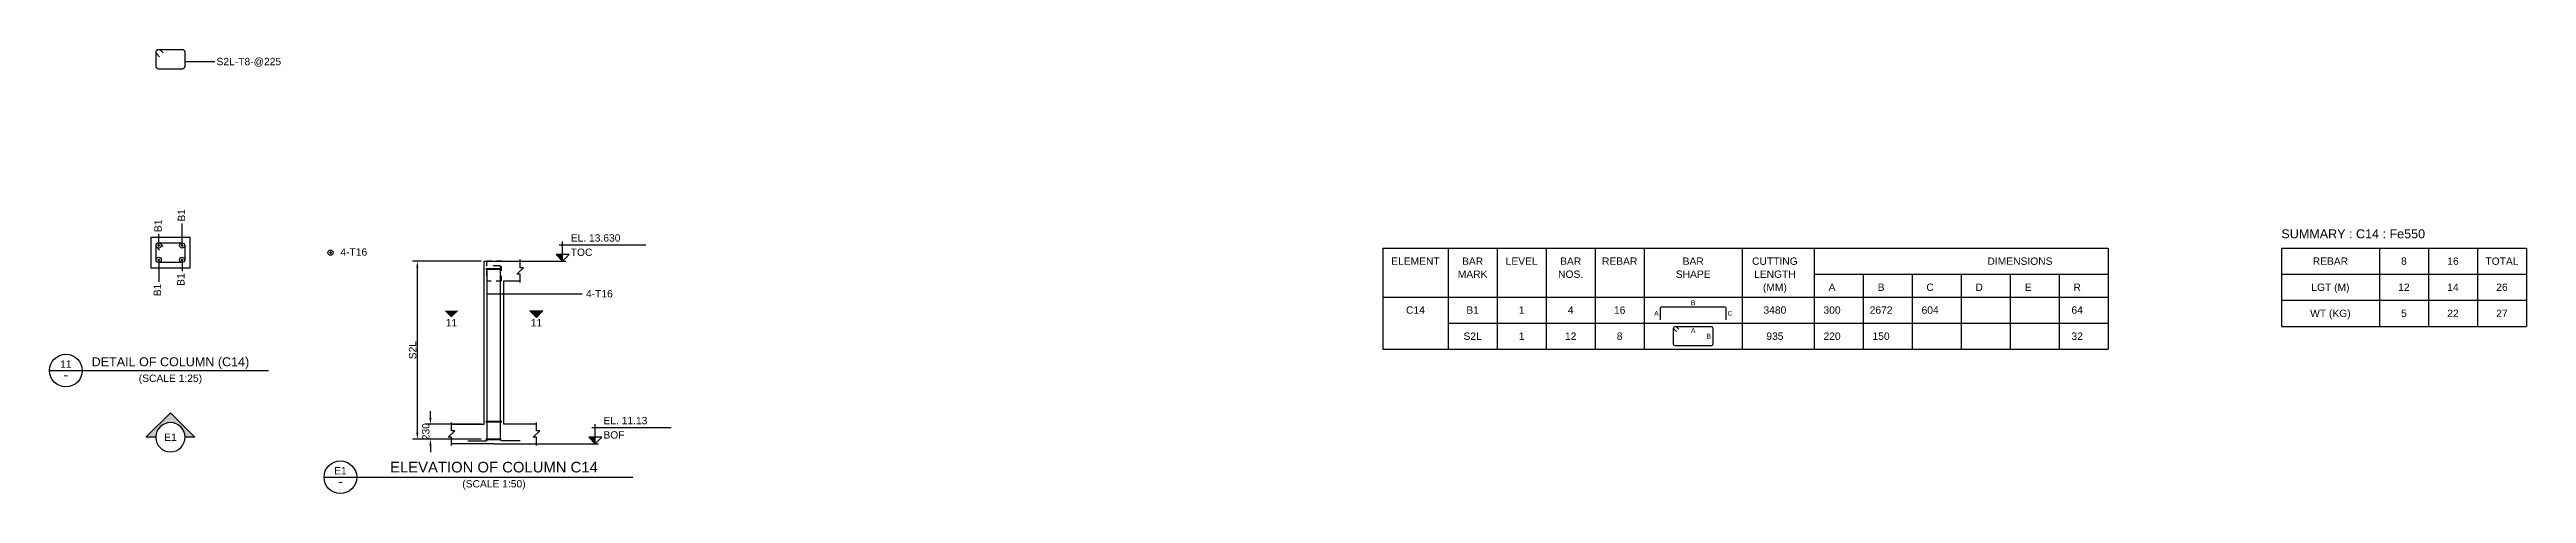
# Model space of a CAD drawing. Header units: inches. Extents: x -816171 to 9366335, y -450961 to 689132.
# Drawn here: x 359775 to 435575, y 132889 to 146504 of the extents above; entities that cross this region are included whole.
import ezdxf
from ezdxf.enums import TextEntityAlignment as Align

# ---------------------------------------------------------------- set-up
doc = ezdxf.new("R2010")
doc.units = ezdxf.units.IN
doc.header["$MEASUREMENT"] = 0
doc.linetypes.add('SCHidden', pattern=[1000, 500, -500])
for name, color, linetype in [('colSectionMarkLayer', 5, 'Continuous'), ('Concrete Line', 2, 'Continuous'), ('Dim', 31, 'Continuous'), ('Hatch', 25, 'Continuous'), ('Labels', 4, 'Continuous'), ('Link', 225, 'Continuous'), ('Reinforcement', 130, 'Continuous'), ('Schedule Border', 60, 'Continuous'), ('Schedule Header', 4, 'Continuous'), ('Text', 31, 'Continuous'), ('Text_Scale', 31, 'Continuous')]:
    doc.layers.add(name, color=color, linetype=linetype)
doc.styles.add('SC-BBS1', font='SansSerif')
doc.styles.add('SC-COL2', font='SansSerif')
doc.styles.get("Standard").update_dxf_attribs({"font": 'txt.shx'})
doc.dimstyles.new('ColumnSch', dxfattribs={"dimtxt": 225, "dimasz": 200, "dimexe": 150, "dimexo": 150, "dimgap": 25, "dimtad": 1, "dimtoh": 1, "dimdec": 4, "dimzin": 0, "dimdsep": 46, "dimtxsty": 'SC-COL2', "dimcen": 0.09, "dimclrd": 8, "dimclre": 8, "dimclrt": 31, "dimadec": 0, "dimazin": 0, "dimtfac": 1, "dimtdec": 0, "dimtix": 1, "dimtofl": 0, "dimtmove": 0, "dimatfit": 3, "dimfxl": 1, "dimtolj": 1, "dimtzin": 0, "dimarcsym": 0})
doc.dimstyles.get("Standard").update_dxf_attribs({"dimtxt": 0.18, "dimasz": 0.18, "dimexe": 0.18, "dimexo": 0.0625, "dimgap": 0.09, "dimtad": 0, "dimtih": 1, "dimtoh": 1, "dimdec": 4, "dimzin": 0, "dimdsep": 46, "dimtxsty": 'Standard', "dimcen": 0.09, "dimadec": 0, "dimazin": 0, "dimtfac": 1, "dimtdec": 4, "dimtofl": 0, "dimtmove": 0, "dimatfit": 3, "dimfxl": 1, "dimtolj": 1, "dimtzin": 0, "dimarcsym": 0})

msp = doc.modelspace()

# ---------------------------------------------------------------- texts
at = {"layer": 'colSectionMarkLayer', "style": 'SC-BBS1'}
for p in [(372074.81876, 138238.65265), (374674.81876, 138238.65265)]:
    msp.add_text('11', height=225, dxfattribs=at).set_placement(p, align=Align.TOP_CENTER)
at = {"layer": 'Dim', "style": 'SC-COL2'}
for p in [(363092.81876, 140905.65265), (363812.81876, 141225.65265)]:
    msp.add_text('B1', height=225, rotation=90, dxfattribs=at).set_placement(p, align=Align.MIDDLE_LEFT)
for p in [(363792.81876, 139641.65265), (363072.81876, 139321.65265)]:
    msp.add_text('B1', height=225, rotation=90, dxfattribs=at).set_placement(p, align=Align.MIDDLE_RIGHT)
at = {"layer": 'Dim', "style": 'SC-BBS1'}
for s, p in [('B', (410074.81876, 138738.65265)), ('A', (408949.81876, 138413.65265)), ('A', (410074.81876, 137888.65265)), ('C', (411199.81876, 138413.65265)), ('B', (410549.81876, 137713.65265))]:
    msp.add_text(s, height=150, dxfattribs=at).set_placement(p, align=Align.MIDDLE_CENTER)
at = {"layer": 'Labels', "style": 'SC-BBS1'}
for s, height, p in [('11', 225, (360274.81876, 136678.65265)), ('DETAIL OF COLUMN (C14)', 275, (363474.81876, 136708.65265)), ('E1', 225, (368674.81876, 133408.65265)), ('ELEVATION OF COLUMN C14', 325, (373374.81876, 133438.65265))]:
    msp.add_text(s, height=height, dxfattribs=at).set_placement(p, align=Align.BOTTOM_CENTER)
for s, height, p in [('-', 325, (360274.81876, 136533.65265)), ('E1', 225, (363474.81876, 134613.65265)), ('-', 325, (368674.81876, 133263.65265))]:
    msp.add_text(s, height=height, dxfattribs=at).set_placement(p, align=Align.MIDDLE_CENTER)
at = {"layer": 'Schedule Header', "style": 'SC-BBS1'}
msp.add_text('SUMMARY : C14 : Fe550', height=275, dxfattribs=at).set_placement((428074.81876, 140713.65265))
for s, p in [('ELEMENT', (401574.81876, 140013.65265)), ('MARK', (403324.81876, 139613.65265)), ('BAR', (403324.81876, 140013.65265)), ('LEVEL', (404824.81876, 140013.65265)), ('NOS.', (406324.81876, 139613.65265)), ('BAR', (406324.81876, 140013.65265)), ('REBAR', (407824.81876, 140013.65265)), ('SHAPE', (410074.81876, 139613.65265)), ('BAR', (410074.81876, 140013.65265)), ('CUTTING', (412574.81876, 140013.65265)), ('LENGTH', (412574.81876, 139613.65265)), ('DIMENSIONS', (420074.81876, 140013.65265)), ('REBAR', (429574.81876, 140013.65265)), ('8', (431824.81876, 140013.65265)), ('16', (433324.81876, 140013.65265)), ('TOTAL', (434824.81876, 140013.65265)), ('(MM)', (412574.81876, 139213.65265)), ('A', (414324.81876, 139213.65265)), ('B', (415824.81876, 139213.65265)), ('C', (417324.81876, 139213.65265)), ('D', (418824.81876, 139213.65265)), ('E', (420324.81876, 139213.65265)), ('R', (421824.81876, 139213.65265)), ('LGT (M)', (429574.81876, 139213.65265)), ('WT (KG)', (429574.81876, 138413.65265))]:
    msp.add_text(s, height=225, dxfattribs=at).set_placement(p, align=Align.MIDDLE_CENTER)
at = {"layer": 'Text', "style": 'SC-BBS1'}
for s, p in [('S2L-T8-@225', (364884.81876, 146133.65265)), ('4-T16', (368674.81876, 140293.65265))]:
    msp.add_text(s, height=225, dxfattribs=at).set_placement(p, align=Align.MIDDLE_LEFT)
for s, p in [('TOC', (375724.81876, 140173.65265)), ('EL. 13.630', (375724.81876, 140613.65265)), ('EL. 11.13', (376724.81876, 135013.65265)), ('BOF', (376724.81876, 134573.65265))]:
    msp.add_text(s, height=225, dxfattribs=at).set_placement(p)
for s, p in [('12', (431824.81876, 139213.65265)), ('14', (433324.81876, 139213.65265)), ('26', (434824.81876, 139213.65265)), ('C14', (401574.81876, 138513.65265)), ('B1', (403324.81876, 138513.65265)), ('1', (404824.81876, 138513.65265)), ('4', (406324.81876, 138513.65265)), ('16', (407824.81876, 138513.65265)), ('3480', (412574.81876, 138513.65265)), ('300', (414324.81876, 138513.65265)), ('2672', (415824.81876, 138513.65265)), ('604', (417324.81876, 138513.65265)), ('64', (421824.81876, 138513.65265)), ('5', (431824.81876, 138413.65265)), ('22', (433324.81876, 138413.65265)), ('27', (434824.81876, 138413.65265)), ('S2L', (403324.81876, 137713.65265)), ('1', (404824.81876, 137713.65265)), ('12', (406324.81876, 137713.65265)), ('8', (407824.81876, 137713.65265)), ('935', (412574.81876, 137713.65265)), ('220', (414324.81876, 137713.65265)), ('150', (415824.81876, 137713.65265)), ('32', (421824.81876, 137713.65265))]:
    msp.add_text(s, height=225, dxfattribs=at).set_placement(p, align=Align.MIDDLE_CENTER)
msp.add_text('(SCALE 1:25)', height=225, dxfattribs=at).set_placement((363474.81876, 136243.65265), align=Align.BOTTOM_CENTER)
at = {"layer": 'Text', "insert": (376191.31876, 139126.15265), "char_height": 225, "attachment_point": 1, "style": 'SC-BBS1'}
msp.add_mtext('4-T16', dxfattribs=at)
at = {"layer": 'Text_Scale', "style": 'SC-BBS1'}
msp.add_text('(SCALE 1:50)', height=225, dxfattribs=at).set_placement((373374.81876, 133008.65265), align=Align.BOTTOM_CENTER)

# ---------------------------------------------------------------- blocks, each defined once
blk = doc.blocks.new('*D622')
at = {"layer": 'DEFPOINTS', "color": 0, "transparency": 16777216}
for p in [(371031, 140014), (373131, 140014), (373131, 134558)]:
    blk.add_point(p, dxfattribs=at)
at = {"layer": 'Dim', "color": 8, "lineweight": -2, "transparency": 16777216}
for p, q in [((372981, 140014), (370881, 140014)), ((371031, 134758), (371031, 139814)), ((372981, 134558), (370881, 134558))]:
    blk.add_line(p, q, dxfattribs=at)
at = {"layer": 'Dim', "color": 8, "transparency": 16777216}
for points in [[(370997, 139814), (371064, 139814), (371031, 140014)], [(370997, 134758), (371064, 134758), (371031, 134558)]]:
    blk.add_solid(points, dxfattribs=at)
at = {"layer": 'Dim', "color": 31, "lineweight": 50, "transparency": 16777216, "insert": (370888, 137286), "char_height": 225, "attachment_point": 5, "rotation": 90, "style": 'SC-COL2'}
blk.add_mtext('\\A1;S2L', dxfattribs=at)
blk = doc.blocks.new('*D623')
at = {"layer": 'DEFPOINTS', "color": 0, "transparency": 16777216}
for p in [(371431, 135014), (373131, 135014), (373131, 134558)]:
    blk.add_point(p, dxfattribs=at)
at = {"layer": 'Dim', "color": 8, "lineweight": -2, "transparency": 16777216}
for p, q in [((372981, 135014), (371281, 135014)), ((371431, 135214), (371431, 135414)), ((372981, 134558), (371281, 134558)), ((371431, 134358), (371431, 134158))]:
    blk.add_line(p, q, dxfattribs=at)
at = {"layer": 'Dim', "color": 8, "transparency": 16777216}
for points in [[(371397, 135214), (371464, 135214), (371431, 135014)], [(371397, 134358), (371464, 134358), (371431, 134558)]]:
    blk.add_solid(points, dxfattribs=at)
at = {"layer": 'Dim', "color": 31, "lineweight": 50, "transparency": 16777216, "insert": (371290, 134786), "char_height": 225, "attachment_point": 5, "rotation": 90, "style": 'SC-COL2'}
blk.add_mtext('\\A1;230', dxfattribs=at)

# ---------------------------------------------------------------- dimensions: what is measured, and where the dimension line sits
at = {"layer": 'Dim', "lineweight": 50}
for p2, distance, text, picture, middle in [((373130.81876, 140013.65265), 2100, 'S2L', '*D622', (370888.22617, 137285.65265)), ((373130.81876, 135013.65265), 1700, '230', '*D623', (371289.76938, 134785.65265))]:
    dim = msp.add_aligned_dim(p1=(373130.81876, 134557.65265), p2=p2, distance=distance, text=text, dimstyle='ColumnSch', dxfattribs=at)
    dim.commit()
    dim.dimension.update_dxf_attribs({"geometry": picture, "text_midpoint": middle})

# ---------------------------------------------------------------- hatches: boundary and pattern name
at = {"layer": 'Hatch'}
for points in [[(375474.81876, 140013.65265), (375474.81876, 140213.65265), (375274.81876, 140213.65265)], [(371874.81876, 138488.65265), (372074.81876, 138288.65265), (372274.81876, 138488.65265), (371874.81876, 138488.65265)], [(374874.81876, 138488.65265), (374674.81876, 138288.65265), (374474.81876, 138488.65265), (374874.81876, 138488.65265)], [(376474.81876, 134413.65265), (376474.81876, 134613.65265), (376274.81876, 134613.65265)]]:
    msp.add_hatch(color=256, dxfattribs=at).paths.add_polyline_path(points, flags=0)
h = msp.add_hatch(color=256, dxfattribs=at)
edge = h.paths.add_edge_path(flags=16)
edge.add_line((363024.81876, 134613.65265), (362724.81876, 134613.65265))
edge.add_line((362724.81876, 134613.65265), (363474.81876, 135363.65265))
edge.add_line((363474.81876, 135363.65265), (364224.81876, 134613.65265))
edge.add_line((364224.81876, 134613.65265), (363924.81876, 134613.65265))
edge.add_arc((363474.81876, 134613.65265), 450, 0, 180)

# ---------------------------------------------------------------- linework, layer by layer
at = {"lineweight": 50}
for p, q in [((373130.81876, 139773.65265), (373618.81876, 139773.65265)), ((373130.81876, 135093.65265), (373618.81876, 135093.65265)), ((373130.81876, 134557.65265), (373594.81876, 134557.65265))]:
    msp.add_line(p, q, dxfattribs=at)
at = {"layer": 'colSectionMarkLayer'}
for p, q in [((375374.81876, 140513.65265), (378024.81876, 140513.65265)), ((375474.81876, 140013.65265), (375474.81876, 140613.65265)), ((373674.81876, 140013.65265), (375574.81876, 140013.65265)), ((359774.81876, 136658.65265), (366474.81876, 136658.65265)), ((376474.81876, 134413.65265), (376474.81876, 135013.65265)), ((374674.81876, 134413.65265), (376574.81876, 134413.65265)), ((376374.81876, 134913.65265), (378799.81876, 134913.65265)), ((368174.81876, 133388.65265), (377624.81876, 133388.65265))]:
    msp.add_line(p, q, dxfattribs=at)
for points in [[(375474.81876, 140013.65265), (375674.81876, 140213.65265), (375274.81876, 140213.65265)], [(376474.81876, 134413.65265), (376674.81876, 134613.65265), (376274.81876, 134613.65265)]]:
    msp.add_lwpolyline(points, close=True, dxfattribs=at)
at = {"layer": 'colSectionMarkLayer', "const_width": 5}
for points in [[(372824.81876, 138588.65265), (371824.81876, 138588.65265)], [(371874.81876, 138488.65265), (372074.81876, 138288.65265), (372274.81876, 138488.65265), (371874.81876, 138488.65265)], [(373924.81876, 138588.65265), (374924.81876, 138588.65265)]]:
    msp.add_lwpolyline(points, dxfattribs=at)
at = {"layer": 'colSectionMarkLayer'}
msp.add_lwpolyline([(374874.81876, 138488.65265), (374674.81876, 138288.65265), (374474.81876, 138488.65265), (374874.81876, 138488.65265)], dxfattribs=at)
msp.add_lwpolyline([(363024.81876, 134613.65265), (362724.81876, 134613.65265), (363474.81876, 135363.65265), (364224.81876, 134613.65265), (363924.81876, 134613.65265, 1), (363024.81876, 134613.65265, 1), (363924.81876, 134613.65265)], format="xyb", dxfattribs=at)
for centre in [(360274.81876, 136658.65265), (368674.81876, 133388.65265)]:
    msp.add_circle(centre, 500, dxfattribs=at)
at = {"layer": 'Concrete Line'}
for p, q in [((373074.81876, 135013.65265), (373074.81876, 140013.65265)), ((373074.81876, 140013.65265), (374174.81876, 140013.65265)), ((373674.81876, 135013.65265), (373674.81876, 139413.65265)), ((373674.81876, 139413.65265), (374174.81876, 139413.65265)), ((372074.81876, 135013.65265), (373074.81876, 135013.65265)), ((374674.81876, 135013.65265), (373674.81876, 135013.65265)), ((374674.81876, 135013.65265), (373674.81876, 135013.65265)), ((373374.81876, 134413.65265), (372074.81876, 134413.65265)), ((373374.81876, 134413.65265), (374674.81876, 134413.65265))]:
    msp.add_line(p, q, dxfattribs=at)
msp.add_lwpolyline([(362874.81876, 139813.65265), (364074.81876, 139813.65265), (364074.81876, 139813.65265), (364074.81876, 140733.65265), (364074.81876, 140733.65265), (362874.81876, 140733.65265), (362874.81876, 140733.65265), (362874.81876, 139813.65265)], close=True, dxfattribs=at)
at = {"layer": 'Concrete Line', "linetype": 'SCHidden', "ltscale": 0.3}
msp.add_lwpolyline([(373144.81876, 140013.65265), (373144.81876, 139413.65265), (373604.81876, 139413.65265), (373604.81876, 140013.65265)], close=True, dxfattribs=at)
at = {"layer": 'Concrete Line'}
for points in [[(374174.81876, 139363.65265), (374174.81876, 139613.65265), (374074.81876, 139613.65265), (374274.81876, 139813.65265), (374174.81876, 139813.65265), (374174.81876, 140063.65265)], [(372074.81876, 134363.65265), (372074.81876, 134613.65265), (371974.81876, 134613.65265), (372174.81876, 134813.65265), (372074.81876, 134813.65265), (372074.81876, 135063.65265)], [(374674.81876, 134363.65265), (374674.81876, 134613.65265), (374574.81876, 134613.65265), (374774.81876, 134813.65265), (374674.81876, 134813.65265), (374674.81876, 135063.65265)]]:
    msp.add_lwpolyline(points, dxfattribs=at)
at = {"layer": 'Dim', "color": 8}
for p, q in [((363834.81876, 140525.65265), (363834.81876, 141165.65265)), ((363114.81876, 140525.65265), (363114.81876, 140845.65265)), ((363114.81876, 140021.65265), (363114.81876, 139381.65265)), ((363834.81876, 140021.65265), (363834.81876, 139701.65265))]:
    msp.add_line(p, q, dxfattribs=at)
at = {"layer": 'Link'}
for points in [[(363143.10277, 146282.23124), (363058.25012, 146367.08421, -0.6681779738), (363114.81876, 146503.65265), (363834.81876, 146503.65265, -0.4142135624), (363914.81876, 146423.65265), (363914.81876, 145983.65265, -0.4142135624), (363834.81876, 145903.65265), (363114.81876, 145903.65265, -0.4142135624), (363034.81876, 145983.65265), (363034.81876, 146423.65265, -0.6681793021), (363171.38741, 146480.22109), (363256.24007, 146395.36812)], [(363143.10277, 140352.23124), (363058.25012, 140437.08421, -0.6681779738), (363114.81876, 140573.65265), (363834.81876, 140573.65265, -0.4142135624), (363914.81876, 140493.65265), (363914.81876, 140053.65265, -0.4142135624), (363834.81876, 139973.65265), (363114.81876, 139973.65265, -0.4142135624), (363034.81876, 140053.65265), (363034.81876, 140493.65265, -0.6681793021), (363171.38741, 140550.22109), (363256.24007, 140465.36812)]]:
    msp.add_lwpolyline(points, format="xyb", dxfattribs=at)
at = {"layer": 'Reinforcement', "color": 130, "const_width": 40}
for points in [[(363094.81876, 140493.65265, 1), (363134.81876, 140493.65265, 1)], [(363814.81876, 140493.65265, 1), (363854.81876, 140493.65265, 1)], [(368354.81876, 140273.65265, 1), (368394.81876, 140273.65265, 1)], [(363094.81876, 140053.65265, 1), (363134.81876, 140053.65265, 1)], [(363814.81876, 140053.65265, 1), (363854.81876, 140053.65265, 1)]]:
    msp.add_lwpolyline(points, format="xyb", close=True, dxfattribs=at)
at = {"layer": 'Reinforcement'}
for points in [[(372570.81876, 134509.65265), (373140.81876, 134509.65265, 0.4142135624), (373170.81876, 134539.65265), (373170.81876, 139759.65265, -0.4142135624), (373200.81876, 139789.65265), (373400.81876, 139789.65265)], [(374178.81876, 134509.65265), (373608.81876, 134509.65265, -0.4142135624), (373578.81876, 134539.65265), (373578.81876, 139839.65265, 0.4142135624), (373548.81876, 139869.65265), (373348.81876, 139869.65265)], [(409074.81876, 138213.65265), (409074.81876, 138563.65265, -0.5), (409124.81876, 138613.65265), (411024.81876, 138613.65265, -0.5), (411074.81876, 138563.65265), (411074.81876, 138213.65265)], [(409560.17469, 137857.58683), (409489.46362, 137928.29712, -0.1989123674), (409474.81876, 137963.65265, -0.4142046237), (409524.81876, 138013.65265, -0.1989044359), (409560.17391, 137999.00819), (409630.88497, 137928.2979)]]:
    msp.add_lwpolyline(points, format="xyb", dxfattribs=at)
msp.add_lwpolyline([(409474.81876, 137963.65265, -0.4142046237), (409524.81876, 138013.65265), (410624.81876, 138013.65265, -0.4142046237), (410674.81876, 137963.65265), (410674.81876, 137463.65265, -0.4142046237), (410624.81876, 137413.65265), (409524.81876, 137413.65265, -0.4142046237), (409474.81876, 137463.65265)], format="xyb", close=True, dxfattribs=at)
at = {"layer": 'Reinforcement', "color": 130}
for centre in [(363114.81876, 140493.65265), (363834.81876, 140493.65265), (368374.81876, 140273.65265), (363114.81876, 140053.65265), (363834.81876, 140053.65265)]:
    msp.add_circle(centre, 80, dxfattribs=at)
at = {"layer": 'Schedule Border'}
for p, q in [((400574.81876, 140413.65265), (422774.81876, 140413.65265)), ((400574.81876, 140413.65265), (400574.81876, 137313.65265)), ((402574.81876, 140413.65265), (402574.81876, 137313.65265)), ((404074.81876, 140413.65265), (404074.81876, 137313.65265)), ((405574.81876, 140413.65265), (405574.81876, 137313.65265)), ((407074.81876, 140413.65265), (407074.81876, 137313.65265)), ((408574.81876, 140413.65265), (408574.81876, 137313.65265)), ((411574.81876, 140413.65265), (411574.81876, 137313.65265)), ((413774.81876, 140413.65265), (413774.81876, 137313.65265)), ((422774.81876, 140413.65265), (422774.81876, 137313.65265)), ((428074.81876, 140413.65265), (435574.81876, 140413.65265)), ((428074.81876, 140413.65265), (428074.81876, 138013.65265)), ((431074.81876, 140413.65265), (431074.81876, 138013.65265)), ((432574.81876, 140413.65265), (432574.81876, 138013.65265)), ((434074.81876, 140413.65265), (434074.81876, 138013.65265)), ((435574.81876, 140413.65265), (435574.81876, 138013.65265)), ((413774.81876, 139613.65265), (422774.81876, 139613.65265)), ((415274.81876, 139613.65265), (415274.81876, 137313.65265)), ((416774.81876, 139613.65265), (416774.81876, 137313.65265)), ((418274.81876, 139613.65265), (418274.81876, 137313.65265)), ((419774.81876, 139613.65265), (419774.81876, 137313.65265)), ((421274.81876, 139613.65265), (421274.81876, 137313.65265)), ((428074.81876, 139613.65265), (435574.81876, 139613.65265)), ((400574.81876, 138913.65265), (422774.81876, 138913.65265)), ((428074.81876, 138813.65265), (435574.81876, 138813.65265)), ((402574.81876, 138113.65265), (422774.81876, 138113.65265)), ((428074.81876, 138013.65265), (435574.81876, 138013.65265)), ((400574.81876, 137313.65265), (422774.81876, 137313.65265)), ((402574.81876, 137313.65265), (422774.81876, 137313.65265))]:
    msp.add_line(p, q, dxfattribs=at)

msp.set_redraw_order([(e.dxf.handle, doc.entitydb.next_handle()) for e in msp.query("TEXT MTEXT ATTDEF DIMENSION ARC_DIMENSION")])  # texts and dimensions are drawn at this point

# ---------------------------------------------------------------- leaders
at = {"layer": 'Dim', "color": 8}
for points in [[(363914.81876, 146133.65265), (364834.81876, 146133.65265)], [(373170.81876, 139013.65265), (376078.81876, 139013.65265)], [(373578.81876, 139013.65265), (376078.81876, 139013.65265)]]:
    msp.add_leader(points, dimstyle='Standard', dxfattribs=at)

doc.saveas('drawing.dxf')
